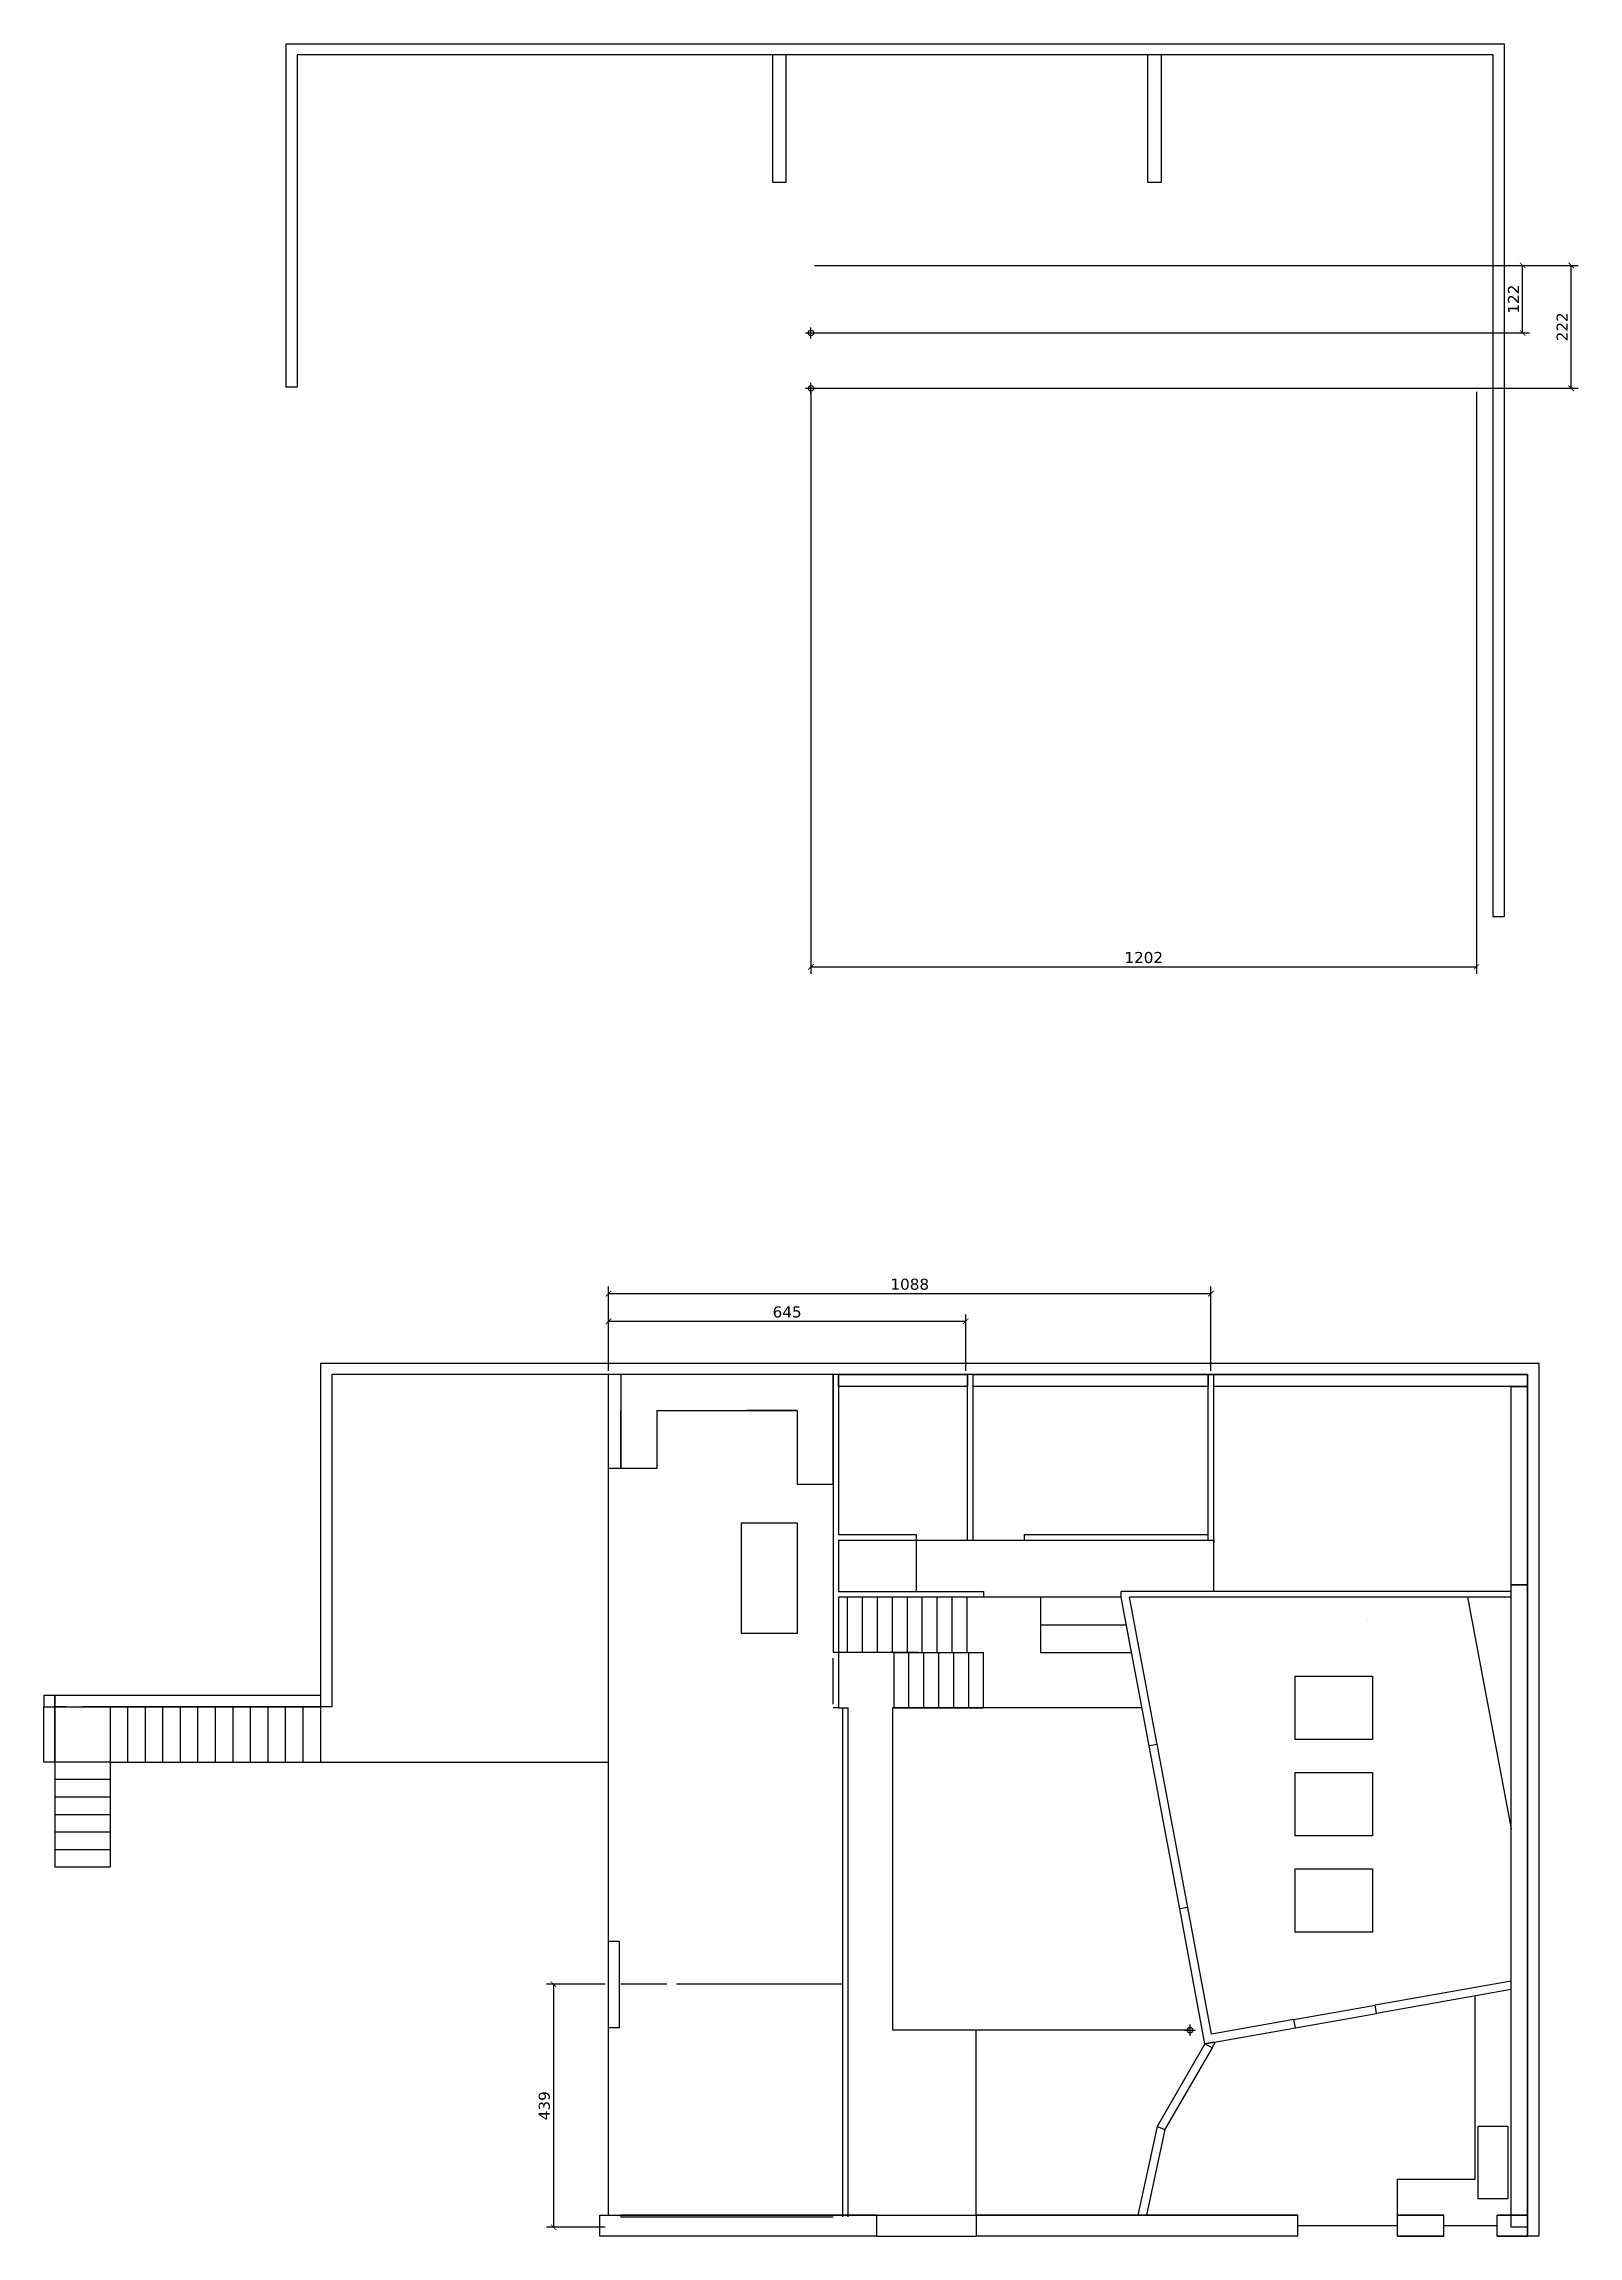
# Model space of a CAD drawing. Header units: centimetres. Extents: x -262314 to 1497847, y -126598 to 219599.
# Drawn here: x 566744 to 594456, y 83821 to 123407 of the extents above; entities that cross this region are included whole.
import ezdxf

# ---------------------------------------------------------------- set-up
doc = ezdxf.new("R2010")
doc.units = ezdxf.units.CM
doc.header["$PDMODE"] = 34
doc.header["$PDSIZE"] = 100
for name, color, linetype in [('A-terrasse-exterieur', 36, 'Continuous'), ('A-Wall', 30, 'Continuous'), ('AC-Calcul ratios', 4, 'Continuous'), ('charpente', 34, 'Continuous'), ('Dimensions', 6, 'Continuous'), ('I-Cloison', 11, 'Continuous'), ('I-STAIRS', 44, 'Continuous'), ('IS-Ouate', 253, 'Continuous'), ('Isolant pourtour radier', 36, 'Continuous'), ('Meubles', 3, 'Continuous'), ('Mobilier PMR', 201, 'Continuous'), ('Mur de soutenement', 1, 'Continuous'), ('Plan de masse ou contour exterieur', 30, 'Continuous'), ('Portes', 3, 'Continuous')]:
    doc.layers.add(name, color=color, linetype=linetype)
doc.styles.add('Seb', font='Verdana.ttf')
doc.dimstyles.new('d', dxfattribs={"dimtxt": 1, "dimasz": 1, "dimexe": 1.25, "dimexo": 0.625, "dimtad": 1, "dimdec": 1, "dimlfac": 0.1, "dimtxsty": 'Seb', "dimblk": 'ARCHTICK', "dimblk1": 'ARCHTICK', "dimblk2": 'ARCHTICK', "dimcen": 2.5, "dimclrd": 256, "dimclre": 256, "dimadec": 0, "dimazin": 0, "dimtfac": 1, "dimtdec": 1, "dimtmove": 0, "dimatfit": 3, "dimldrblk": 'ARCHTICK', "dimfxl": 1, "dimlwd": -1, "dimlwe": -1, "dimarcsym": 0})

# ---------------------------------------------------------------- blocks, each defined once
blk = doc.blocks.new('_ArchTick')
at = {"color": 0, "linetype": 'ByBlock', "const_width": 0.15}
blk.add_lwpolyline([(-0.5, -0.5), (0.5, 0.5)], dxfattribs=at)
blk = doc.blocks.new('*D2654')
at = {"layer": 'Defpoints', "color": 0, "transparency": 16777216}
for p in [(583394, 100341), (576944, 99381), (583394, 99381)]:
    blk.add_point(p, dxfattribs=at)
at = {"layer": 'Dimensions', "transparency": 16777216}
for p, q in [((576944, 99444), (576944, 100466)), ((576944, 100341), (583394, 100341)), ((583394, 99444), (583394, 100466))]:
    blk.add_line(p, q, dxfattribs=at)
at = {"layer": 'Dimensions', "transparency": 16777216, "xscale": 100, "yscale": 100, "zscale": 100, "rotation": 180}
blk.add_blockref('_ArchTick', (576944, 100341), dxfattribs=at)
at = {"layer": 'Dimensions', "transparency": 16777216, "xscale": 100, "yscale": 100, "zscale": 100}
blk.add_blockref('_ArchTick', (583394, 100341), dxfattribs=at)
at = {"layer": 'Dimensions', "color": 0, "transparency": 16777216, "insert": (580169, 100508), "char_height": 200, "attachment_point": 5, "style": 'Seb'}
blk.add_mtext('645', dxfattribs=at)
blk = doc.blocks.new('*D2657')
at = {"layer": 'Defpoints', "color": 0, "transparency": 16777216}
for p in [(587824, 100841), (576944, 99381), (587824, 99381)]:
    blk.add_point(p, dxfattribs=at)
at = {"layer": 'Dimensions', "transparency": 16777216}
for p, q in [((576944, 99444), (576944, 100966)), ((587824, 99444), (587824, 100966)), ((576944, 100841), (587824, 100841))]:
    blk.add_line(p, q, dxfattribs=at)
at = {"layer": 'Dimensions', "transparency": 16777216, "xscale": 100, "yscale": 100, "zscale": 100, "rotation": 180}
blk.add_blockref('_ArchTick', (576944, 100841), dxfattribs=at)
at = {"layer": 'Dimensions', "transparency": 16777216, "xscale": 100, "yscale": 100, "zscale": 100}
blk.add_blockref('_ArchTick', (587824, 100841), dxfattribs=at)
at = {"layer": 'Dimensions', "color": 0, "transparency": 16777216, "insert": (582384, 101008), "char_height": 200, "attachment_point": 5, "style": 'Seb'}
blk.add_mtext('1088', dxfattribs=at)
blk = doc.blocks.new('*D2660')
at = {"layer": 'Defpoints', "color": 0, "transparency": 16777216}
for p in [(576944, 88371), (575951, 83981), (576944, 83981)]:
    blk.add_point(p, dxfattribs=at)
at = {"layer": 'Dimensions', "transparency": 16777216}
for p, q in [((576882, 88371), (575826, 88371)), ((575951, 88371), (575951, 83981)), ((576882, 83981), (575826, 83981))]:
    blk.add_line(p, q, dxfattribs=at)
at = {"layer": 'Dimensions', "transparency": 16777216, "xscale": 100, "yscale": 100, "zscale": 100}
for p, rotation in [((575951, 88371), 90), ((575951, 83981), 270)]:
    blk.add_blockref('_ArchTick', p, dxfattribs=dict(at, rotation=rotation))
at = {"layer": 'Dimensions', "color": 0, "transparency": 16777216, "insert": (575784, 86176), "char_height": 200, "attachment_point": 5, "rotation": 90, "style": 'Seb'}
blk.add_mtext('439', dxfattribs=at)
blk = doc.blocks.new('*D2665')
at = {"layer": 'Defpoints', "color": 0, "transparency": 16777216}
for p in [(580600, 119407), (594331, 119407), (580600, 117187)]:
    blk.add_point(p, dxfattribs=at)
at = {"layer": 'Dimensions', "transparency": 16777216}
for p, q in [((580662, 119407), (594456, 119407)), ((594331, 117187), (594331, 119407)), ((580662, 117187), (594456, 117187))]:
    blk.add_line(p, q, dxfattribs=at)
at = {"layer": 'Dimensions', "transparency": 16777216, "xscale": 100, "yscale": 100, "zscale": 100}
for p, rotation in [((594331, 119407), 90), ((594331, 117187), 270)]:
    blk.add_blockref('_ArchTick', p, dxfattribs=dict(at, rotation=rotation))
at = {"layer": 'Dimensions', "color": 0, "transparency": 16777216, "insert": (594167, 118297), "char_height": 200, "attachment_point": 5, "rotation": 90, "style": 'Seb'}
blk.add_mtext('222', dxfattribs=at)
blk = doc.blocks.new('*D2666')
at = {"layer": 'Defpoints', "color": 0, "transparency": 16777216}
for p in [(580600, 117187), (592620, 117187), (592620, 106740)]:
    blk.add_point(p, dxfattribs=at)
at = {"layer": 'Dimensions', "transparency": 16777216}
for p, q in [((580600, 117124), (580600, 106615)), ((592620, 117124), (592620, 106615)), ((580600, 106740), (592620, 106740))]:
    blk.add_line(p, q, dxfattribs=at)
at = {"layer": 'Dimensions', "transparency": 16777216, "xscale": 100, "yscale": 100, "zscale": 100, "rotation": 180}
blk.add_blockref('_ArchTick', (580600, 106740), dxfattribs=at)
at = {"layer": 'Dimensions', "transparency": 16777216, "xscale": 100, "yscale": 100, "zscale": 100}
blk.add_blockref('_ArchTick', (592620, 106740), dxfattribs=at)
at = {"layer": 'Dimensions', "color": 0, "transparency": 16777216, "insert": (586610, 106907), "char_height": 200, "attachment_point": 5, "style": 'Seb'}
blk.add_mtext('1202', dxfattribs=at)
blk = doc.blocks.new('*D2667')
at = {"layer": 'Defpoints', "color": 0, "transparency": 16777216}
for p in [(580600, 119407), (593454, 119407), (580600, 118187)]:
    blk.add_point(p, dxfattribs=at)
at = {"layer": 'Meubles', "transparency": 16777216}
for p, q in [((580662, 119407), (593579, 119407)), ((593454, 118187), (593454, 119407)), ((580662, 118187), (593579, 118187))]:
    blk.add_line(p, q, dxfattribs=at)
at = {"layer": 'Meubles', "transparency": 16777216, "xscale": 100, "yscale": 100, "zscale": 100}
for p, rotation in [((593454, 119407), 90), ((593454, 118187), 270)]:
    blk.add_blockref('_ArchTick', p, dxfattribs=dict(at, rotation=rotation))
at = {"layer": 'Meubles', "color": 0, "transparency": 16777216, "insert": (593289, 118797), "char_height": 200, "attachment_point": 5, "rotation": 90, "style": 'Seb'}
blk.add_mtext('122', dxfattribs=at)

msp = doc.modelspace()

# ---------------------------------------------------------------- linework, layer by layer
at = {"layer": 'A-terrasse-exterieur'}
msp.add_line((571744.32, 92381.39), (576944.32, 92381.39), dxfattribs=at)
at = {"layer": 'A-Wall'}
for p, q in [((576784.32, 83821.39), (576784.32, 84201.39)), ((576784.32, 84201.39), (581784.32, 84201.39)), ((581784.32, 84201.39), (581784.32, 83821.39)), ((583584.32, 84201.39), (589394.32, 84201.39)), ((583584.32, 84201.39), (583584.32, 83821.39)), ((589394.32, 83821.39), (589394.32, 84201.39)), ((591194.32, 84201.39), (592029.32, 84201.39)), ((591194.32, 83821.39), (591194.32, 84201.39)), ((592029.32, 83821.39), (592029.32, 84201.39)), ((592994.32, 84201.39), (593544.32, 84201.39)), ((592994.32, 83821.39), (592994.32, 84201.39)), ((593544.32, 84201.39), (593544.32, 83821.39)), ((581784.32, 83821.39), (576784.32, 83821.39)), ((589394.32, 83821.39), (583584.32, 83821.39)), ((592029.32, 83821.39), (591194.32, 83821.39)), ((593544.32, 83821.39), (592994.32, 83821.39))]:
    msp.add_line(p, q, dxfattribs=at)
for points in [[(577164.32, 99381.39), (577164.32, 97681.39), (576944.32, 97681.39), (576944.32, 99381.39)], [(581784.32, 84201.39), (577164.32, 84201.39)], [(589394.32, 84201.39), (583584.32, 84201.39)], [(592029.32, 84201.39), (591194.32, 84201.39)], [(592994.32, 83821.39), (593544.32, 83821.39), (593544.32, 84201.39), (592994.32, 84201.39)], [(591194.32, 83821.39), (592029.32, 83821.39)]]:
    msp.add_lwpolyline(points, dxfattribs=at)
at = {"layer": 'AC-Calcul ratios'}
for p, q in [((586707.43, 92675.93), (586204.56, 95361.39)), ((586853.79, 92701.73), (586354.2, 95361.39)), ((586853.79, 92701.73), (586707.43, 92675.93)), ((587407.16, 89755.74), (587259.16, 89729.64)), ((587714.91, 87295.82), (587259.16, 89729.64)), ((587836.29, 87471.2), (587407.16, 89755.74)), ((593244.32, 88424.78), (590789.88, 87992)), ((590816.21, 87842.66), (590789.88, 87992)), ((593244.32, 88272.47), (590816.05, 87843.57)), ((587714.91, 87295.82), (589349.69, 87584.08)), ((589323.36, 87733.41), (587836.29, 87471.2)), ((589349.69, 87584.08), (589323.36, 87733.41)), ((587872.47, 87323.65), (587714.91, 87295.82)), ((587844.82, 87220.82), (587714.91, 87295.82)), ((587844.82, 87220.82), (587907.75, 87329.82)), ((586852.09, 85801.37), (586505.05, 84201.39)), ((586993.71, 85746.66), (586658.54, 84201.39)), ((586852.09, 85801.37), (586993.71, 85746.66)), ((586505.05, 84201.39), (586658.54, 84201.39))]:
    msp.add_line(p, q, dxfattribs=at)
msp.add_lwpolyline([(592458.82, 95361.39), (593244.32, 91174.66)], dxfattribs=at)
at = {"layer": 'charpente'}
msp.add_point((580599.63, 117186.56), dxfattribs=at)
at = {"layer": 'I-Cloison'}
for p, q in [((580998.11, 99381.39), (580998.11, 94361.39)), ((581098.11, 99381.39), (580998.11, 99381.39)), ((581098.11, 99381.39), (581098.11, 96491.39)), ((583444.32, 99381.39), (583344.32, 99381.39)), ((583428.11, 96391.39), (583428.11, 99381.39)), ((583528.11, 96391.39), (583528.11, 99381.39)), ((587553.92, 99381.39), (587773.92, 99381.39)), ((587773.92, 96391.39), (587773.92, 99381.39)), ((587873.92, 99381.39), (587773.92, 99381.39)), ((587873.92, 96391.39), (587873.92, 99381.39)), ((581098.11, 96491.39), (582498.11, 96491.39)), ((581098.11, 96391.39), (581098.11, 95461.39)), ((581098.11, 96391.39), (582498.11, 96391.39)), ((582498.11, 96491.39), (582498.11, 96391.39)), ((583428.11, 96391.39), (583528.11, 96391.39)), ((584458.11, 96391.39), (584458.11, 96491.39)), ((584458.11, 96491.39), (587773.92, 96491.39)), ((584458.11, 96391.39), (587873.92, 96391.39)), ((587873.92, 96391.39), (587873.92, 96341.39)), ((583718.1, 95461.39), (583718.1, 95361.39)), ((593244.32, 95461.39), (586204.56, 95461.39)), ((586204.56, 95361.39), (586204.56, 95461.39)), ((584444.32, 95361.39), (581098.11, 95361.39)), ((581098.11, 95361.39), (581098.11, 94361.39)), ((584748.1, 95361.39), (584748.1, 94361.39)), ((586204.56, 95361.39), (584748.1, 95361.39)), ((586391.82, 94361.39), (586204.56, 95361.39)), ((593244.32, 95361.39), (586354.2, 95361.39)), ((584748.1, 94861.39), (586298.19, 94861.39)), ((590644.32, 94946.44), (590644.32, 94946.44)), ((581098.11, 94361.39), (580998.11, 94361.39)), ((584748.11, 94361.39), (586391.82, 94361.39)), ((576944.32, 92521.39), (576944.32, 94081.39)), ((581098.11, 93361.39), (580998.11, 93361.39)), ((581174.32, 84171.39), (581174.32, 93361.39)), ((581274.32, 84171.39), (581274.32, 93361.39)), ((576944.32, 87581.39), (576944.32, 89141.39)), ((577144.32, 89141.39), (576944.32, 89141.39)), ((577144.32, 87581.39), (577144.32, 89141.39)), ((581174.32, 88371.39), (578170.54, 88371.39)), ((581174.32, 84171.39), (581174.32, 88371.39)), ((577144.32, 87581.39), (576944.32, 87581.39)), ((577164.32, 84171.39), (580998.11, 84171.39))]:
    msp.add_line(p, q, dxfattribs=at)
for points in [[(581098.11, 95461.39), (583718.1, 95461.39)], [(577164.32, 84201.39), (577164.32, 84171.39)]]:
    msp.add_lwpolyline(points, dxfattribs=at)
at = {"layer": 'I-STAIRS'}
for p, q in [((581524.32, 95361.39), (581254.32, 95361.39)), ((581254.32, 95361.39), (581254.32, 94361.39)), ((581794.32, 95361.39), (581524.32, 95361.39)), ((581524.32, 95361.39), (581524.32, 94361.39)), ((582064.32, 95361.39), (581794.32, 95361.39)), ((581794.32, 95361.39), (581794.32, 94361.39)), ((582334.32, 95361.39), (582064.32, 95361.39)), ((582064.32, 95361.39), (582064.32, 94361.39)), ((582604.32, 95361.39), (582334.32, 95361.39)), ((582334.32, 95361.39), (582334.32, 94361.39)), ((582874.32, 95361.39), (582604.32, 95361.39)), ((582604.32, 95361.39), (582604.32, 94361.39)), ((583144.32, 95361.39), (582874.32, 95361.39)), ((582874.32, 95361.39), (582874.32, 94361.39)), ((583414.32, 95361.39), (583144.32, 95361.39)), ((583414.32, 95361.39), (583144.32, 95361.39)), ((583144.32, 95361.39), (583144.32, 94361.39)), ((583414.32, 95361.39), (583414.32, 94361.39)), ((587913.92, 95361.39), (587913.92, 95361.39)), ((588483.92, 95361.39), (588483.92, 95361.39)), ((581098.11, 94361.39), (581098.11, 93361.39)), ((581598.11, 94361.39), (581098.11, 94361.39)), ((582544.32, 94361.39), (581098.11, 94361.39)), ((582098.11, 94361.39), (581598.11, 94361.39)), ((582098.11, 94361.39), (582098.11, 93361.39)), ((582098.11, 94361.39), (583718.11, 94361.39)), ((582368.11, 94361.39), (582368.11, 94361.39)), ((582368.11, 93361.39), (582368.11, 94361.39)), ((582638.11, 93361.39), (582638.11, 94361.39)), ((582908.11, 93361.39), (582908.11, 94361.39)), ((583178.11, 93361.39), (583178.11, 94361.39)), ((583448.11, 93361.39), (583448.11, 94361.39)), ((583718.11, 93361.39), (583718.11, 94361.39)), ((584748.11, 94361.39), (584748.11, 94361.39)), ((571744.32, 93381.39), (567444.32, 93381.39)), ((568260.99, 92381.39), (568260.99, 93381.39)), ((568577.66, 92381.39), (568577.66, 93381.39)), ((568894.32, 92381.39), (568894.32, 93381.39)), ((569210.99, 92381.39), (569210.99, 93381.39)), ((569527.66, 92381.39), (569527.66, 93381.39)), ((569844.32, 92381.39), (569844.32, 93381.39)), ((570160.99, 92381.39), (570160.99, 93381.39)), ((570477.66, 92381.39), (570477.66, 93381.39)), ((570794.32, 92381.39), (570794.32, 93381.39)), ((571110.99, 92381.39), (571110.99, 93381.39)), ((571427.66, 92381.39), (571427.66, 93381.39)), ((571744.32, 92381.39), (571744.32, 93381.39)), ((581098.11, 93361.39), (581274.32, 93361.39)), ((586579.08, 93361.39), (582074.32, 93361.39)), ((582074.32, 93361.39), (582074.32, 87541.39)), ((582074.32, 93361.39), (583444.33, 93361.39)), ((582098.11, 93361.39), (583718.11, 93361.39)), ((583444.33, 93361.39), (583444.33, 93361.39)), ((566944.32, 92381.39), (566944.32, 90481.39)), ((567944.32, 92381.39), (571744.32, 92381.39)), ((567944.32, 92381.39), (567944.32, 90481.39)), ((567944.32, 92064.72), (566944.32, 92064.72)), ((567944.32, 91748.05), (566944.32, 91748.05)), ((567944.32, 91431.39), (566944.32, 91431.39)), ((567944.32, 91114.72), (566944.32, 91114.72)), ((567944.32, 90798.05), (566944.32, 90798.05)), ((567944.32, 90481.39), (566944.32, 90481.39)), ((587446.32, 87541.39), (582074.32, 87541.39)), ((583584.32, 84201.39), (583584.32, 87541.39))]:
    msp.add_line(p, q, dxfattribs=at)
msp.add_lwpolyline([(566944.32, 93381.39), (567944.32, 93381.39), (567944.32, 92381.39), (566944.32, 92381.39)], close=True, dxfattribs=at)
at = {"layer": 'IS-Ouate'}
for points in [[(581098.11, 99381.39), (583428.11, 99381.39), (583428.11, 99161.39), (581098.11, 99161.39), (581098.11, 99381.39)], [(583528.11, 99381.39), (587773.92, 99381.39), (587773.92, 99161.39), (583528.11, 99161.39), (583528.11, 99381.39)], [(587873.92, 99381.39), (593544.32, 99381.39), (593544.32, 99161.39), (587873.92, 99161.39), (587873.92, 99381.39)], [(593544.32, 95581.39), (593244.32, 95581.39), (593244.32, 99161.39), (593544.32, 99161.39), (593544.32, 95581.39)]]:
    msp.add_lwpolyline(points, dxfattribs=at)
at = {"layer": 'Isolant pourtour radier'}
msp.add_lwpolyline([(593544.32, 83981.39), (593244.32, 83981.39), (593244.32, 95581.39), (593544.32, 95581.39)], close=True, dxfattribs=at)
at = {"layer": 'Meubles'}
for p, q in [((577814.32, 98731.39), (578714.32, 98731.39)), ((580348.11, 98731.39), (579448.11, 98731.39))]:
    msp.add_line(p, q, dxfattribs=at)
for points in [[(577164.32, 99381.39), (577164.32, 98731.39)], [(577814.32, 98731.39), (580348.11, 98731.39), (580348.11, 98731.39), (580348.11, 97401.39), (580998.11, 97401.39), (580998.11, 99381.39), (577164.32, 99381.39)], [(577814.32, 98731.39), (577814.32, 97681.39), (577164.32, 97681.39), (577164.32, 98731.39)]]:
    msp.add_lwpolyline(points, dxfattribs=at)
msp.add_point((580599.63, 118186.56), dxfattribs=at)
at = {"layer": 'Mobilier PMR'}
for p, q in [((592594.32, 84851.39), (592594.32, 88157.66)), ((591194.32, 84201.39), (591194.32, 84851.39)), ((591194.32, 84851.39), (592594.32, 84851.39))]:
    msp.add_line(p, q, dxfattribs=at)
at = {"layer": 'Mur de soutenement'}
for p, q in [((571744.32, 93581.39), (566944.32, 93581.39)), ((566944.32, 93581.39), (566944.32, 93381.39)), ((566944.32, 93381.39), (571744.32, 93381.39)), ((567144.32, 93381.39), (566944.32, 93381.39))]:
    msp.add_line(p, q, dxfattribs=at)
for points in [[(571119.63, 123206.56), (571119.63, 123406.56), (593119.63, 123406.56), (593119.63, 123206.56)], [(571319.63, 123206.56), (571319.63, 117206.56), (571119.63, 117206.56), (571119.63, 123406.56), (571319.63, 123406.56)], [(592919.63, 123206.56), (571319.63, 123206.56)], [(579903.41, 123206.56), (579903.41, 120906.56), (580153.41, 120906.56), (580153.41, 123206.56), (579903.41, 123206.56)], [(586679.22, 123206.56), (586679.22, 120906.56), (586929.22, 120906.56), (586929.22, 123206.56), (586679.22, 123206.56)], [(592919.63, 123406.56), (593119.63, 123406.56), (593119.63, 107646.56), (592919.63, 107646.56), (592919.63, 123206.56)], [(571744.32, 99381.39), (571744.32, 99581.39), (593744.32, 99581.39), (593744.32, 99381.39)], [(571944.32, 99381.39), (571944.32, 93381.39), (571744.32, 93381.39), (571744.32, 99581.39), (571944.32, 99581.39)], [(593544.32, 99381.39), (571944.32, 99381.39)], [(586983.92, 99381.39), (589283.92, 99381.39)], [(593544.32, 99581.39), (593744.32, 99581.39), (593744.32, 83821.39), (593544.32, 83821.39), (593544.32, 99381.39)], [(589344.33, 93931.36), (590744.33, 93931.36), (590744.33, 92791.36), (589344.33, 92791.36), (589344.33, 93931.36)], [(589344.33, 92191.36), (590744.33, 92191.36), (590744.33, 91051.36), (589344.33, 91051.36), (589344.33, 92191.36)], [(589344.33, 90451.36), (590744.33, 90451.36), (590744.33, 89311.36), (589344.33, 89311.36), (589344.33, 90451.36)]]:
    msp.add_lwpolyline(points, dxfattribs=at)
for points in [[(566744.32, 93381.39), (566944.32, 93381.39), (566944.32, 93581.39), (566744.32, 93581.39)], [(566744.32, 93381.39), (566944.32, 93381.39), (566944.32, 92381.39), (566744.32, 92381.39)]]:
    msp.add_lwpolyline(points, close=True, dxfattribs=at)
at = {"layer": 'Plan de masse ou contour exterieur'}
msp.add_lwpolyline([(579348.11, 96701.39), (580348.11, 96701.39), (580348.11, 94701.39), (579348.11, 94701.39)], close=True, dxfattribs=at)
at = {"layer": 'Portes'}
for p, q in [((576944.32, 94081.39), (576944.32, 99381.39)), ((581548.11, 99581.39), (582898.11, 99581.39)), ((585074.32, 99581.39), (585974.32, 99581.39)), ((588873.92, 99581.39), (589773.92, 99581.39)), ((582498.11, 96391.39), (582498.11, 95461.39)), ((582498.11, 96391.39), (583428.11, 96391.39)), ((583528.11, 96391.39), (584458.11, 96391.39)), ((587873.92, 95461.39), (587873.92, 96391.39)), ((584748.1, 95361.39), (583718.1, 95361.39)), ((580998.11, 93430.02), (580998.11, 94260.02)), ((587259.16, 89729.64), (586707.43, 92675.93)), ((587406.59, 89757.25), (586854.87, 92703.54)), ((576944.32, 89141.39), (576944.32, 92521.39)), ((577994.32, 88371.39), (577164.32, 88371.39)), ((589323.65, 87731.8), (590790.16, 87990.38)), ((576944.32, 84201.39), (576944.32, 87581.39)), ((589349.69, 87584.08), (590816.21, 87842.66)), ((587714.91, 87295.82), (586852.09, 85801.37)), ((587844.82, 87220.82), (586981.99, 85726.37)), ((581784.32, 84201.39), (583584.32, 84201.39)), ((589394.32, 84011.39), (591194.32, 84011.39)), ((592029.32, 84011.39), (592994.32, 84011.39)), ((581784.32, 83821.39), (583584.32, 83821.39))]:
    msp.add_line(p, q, dxfattribs=at)
msp.add_lwpolyline([(592644.32, 84501.39), (593194.32, 84501.39), (593194.32, 85801.39), (592644.32, 85801.39)], close=True, dxfattribs=at)
msp.add_point((587446.32, 87541.39), dxfattribs=at)

# ---------------------------------------------------------------- dimensions: what is measured, and where the dimension line sits
at = {"layer": 'Dimensions'}
dim = msp.add_linear_dim(base=(594331.5, 119406.56), p1=(580599.63, 117186.56), p2=(580599.63, 119406.56), angle=90, dimstyle='d', override={"dimtxt": 2}, dxfattribs=at)
dim.commit()
dim.dimension.update_dxf_attribs({"geometry": '*D2665', "text_midpoint": (594331.5, 118296.56), "dimtype": 160})
for base, p1, p2, picture, middle in [((592619.63, 106739.93), (580599.63, 117186.56), (592619.63, 117186.56), '*D2666', (586609.63, 106907.2)), ((587823.92, 100840.89), (576944.32, 99381.39), (587823.92, 99381.39), '*D2657', (582384.12, 101008.16)), ((583394.32, 100340.9), (576944.32, 99381.39), (583394.32, 99381.39), '*D2654', (580169.32, 100508.17))]:
    dim = msp.add_linear_dim(base=base, p1=p1, p2=p2, dimstyle='d', override={"dimtxt": 2}, dxfattribs=at)
    dim.commit()
    dim.dimension.update_dxf_attribs({"geometry": picture, "text_midpoint": middle})
dim = msp.add_linear_dim(base=(575950.86, 83981.39), p1=(576944.32, 88371.39), p2=(576944.32, 83981.39), angle=90, dimstyle='d', override={"dimtxt": 2}, dxfattribs=at)
dim.commit()
dim.dimension.update_dxf_attribs({"geometry": '*D2660', "text_midpoint": (575783.59, 86176.39)})
at = {"layer": 'Meubles'}
dim = msp.add_linear_dim(base=(593454.01, 119406.56), p1=(580599.63, 118186.56), p2=(580599.63, 119406.56), angle=90, dimstyle='d', override={"dimtxt": 2}, dxfattribs=at)
dim.commit()
dim.dimension.update_dxf_attribs({"geometry": '*D2667', "text_midpoint": (593289.43, 118796.56)})

doc.saveas('drawing.dxf')
